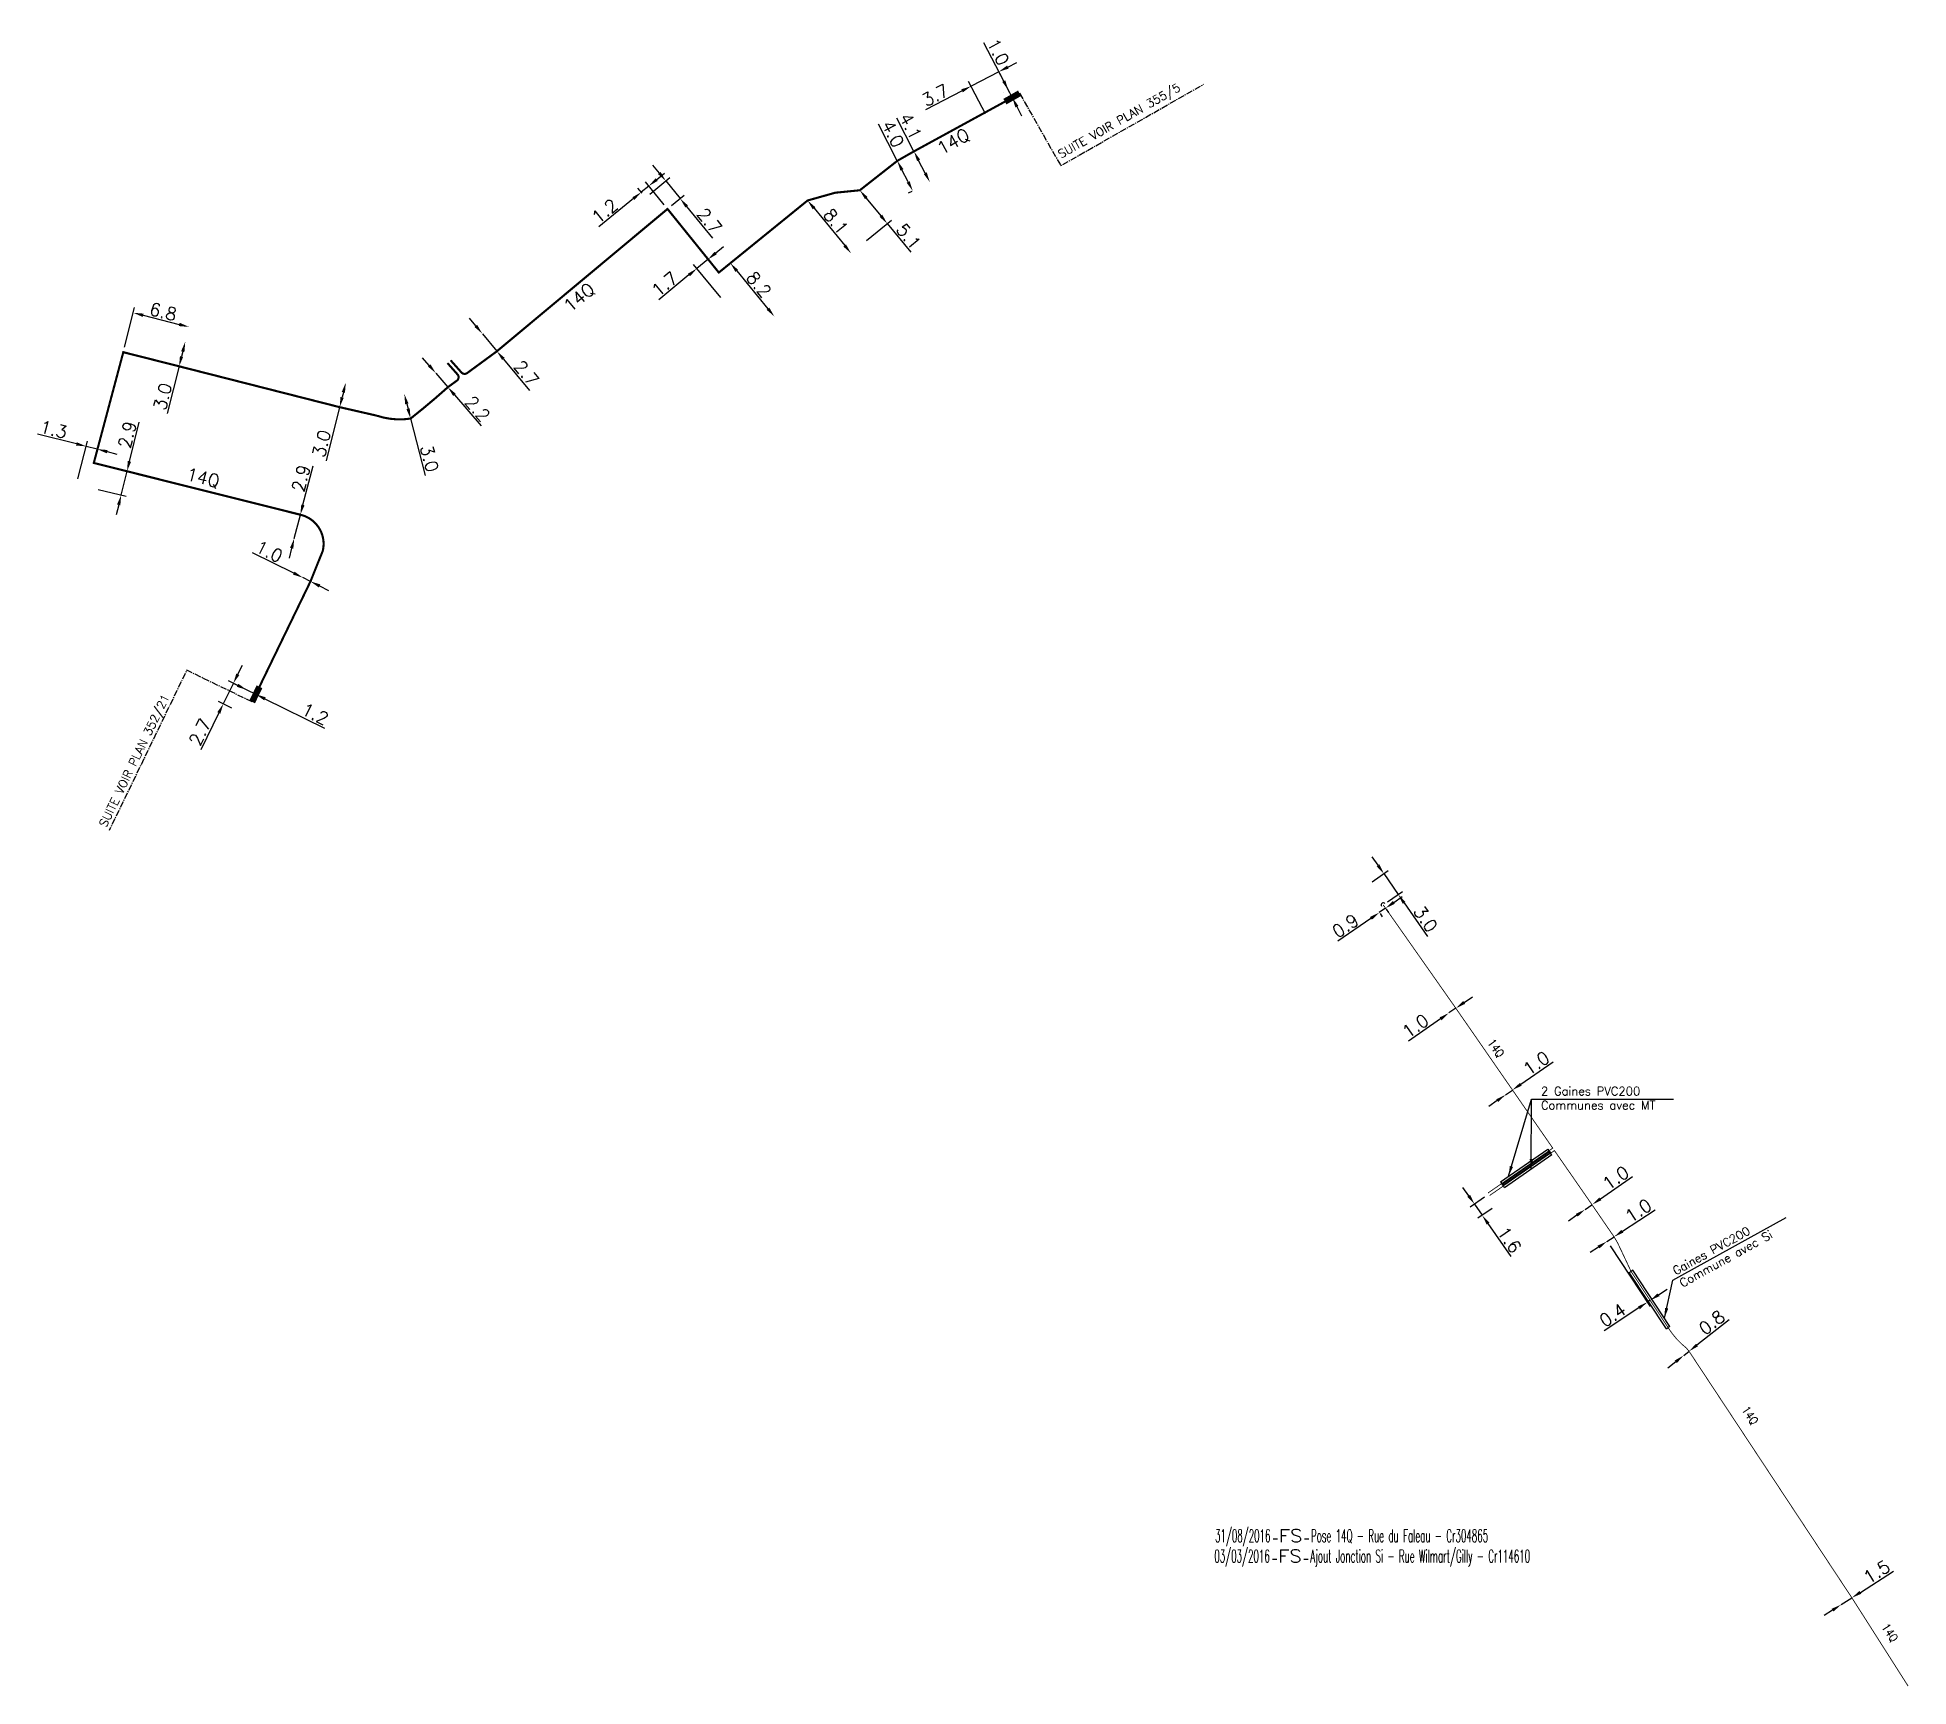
# Model space of a CAD drawing. Header units: millimetres. Extents: x 160285 to 161000, y 122000 to 122644.
# Drawn here: x 160285 to 160506.3, y 121999.9 to 122195 of the extents above; entities that cross this region are included whole.
import ezdxf
from ezdxf.enums import TextEntityAlignment as Align

# ---------------------------------------------------------------- set-up
doc = ezdxf.new("R2010")
doc.units = ezdxf.units.MM
doc.header["$MEASUREMENT"] = 0
doc.header["$PDMODE"] = 34
doc.linetypes.add('CENTER2', pattern=[1.125, 0.75, -0.125, 0.125, -0.125])
doc.linetypes.add('S_ST', pattern=[14, 8, -1.5, 0, -1.5, 0, -1.5, 0, -1.5])
doc.layers.get('0').update_dxf_attribs({"linetype": 'CONTINUOUS'})
doc.layers.get('Defpoints').update_dxf_attribs({"linetype": 'CONTINUOUS'})
for name, color, linetype in [('S_100', 5, 'CONTINUOUS'), ('S_300', 7, 'CONTINUOUS'), ('S_400', 7, 'CONTINUOUS'), ('S_910', 7, 'CONTINUOUS'), ('S_930', 7, 'CONTINUOUS')]:
    doc.layers.add(name, color=color, linetype=linetype)
doc.styles.get("Standard").update_dxf_attribs({"font": 'ROMANS.SHX'})
doc.dimstyles.get("Standard").update_dxf_attribs({"dimscale": 0, "dimtxt": 1.5, "dimasz": 1.2, "dimexe": 0.625, "dimexo": 0.625, "dimgap": 0.25, "dimtad": 1, "dimdec": 1, "dimzin": 0, "dimdsep": 46, "dimtxsty": 'Standard', "dimcen": -0.5, "dimdle": 1, "dimadec": 0, "dimazin": 0, "dimtfac": 0.8, "dimtdec": 1, "dimtmove": 0, "dimatfit": 3, "dimfxl": 0, "dimtolj": 1, "dimtzin": 0, "dimarcsym": 0})

msp = doc.modelspace()

# ---------------------------------------------------------------- texts
at = {"layer": 'S_100', "linetype": 'Continuous'}
for rotation, p in [(29.665, (160393.39, 122182.63)), (39.8225, (160349.14, 122164.19)), (345.9508, (160304.6, 122142.85))]:
    msp.add_text('14Q', height=1.5, rotation=rotation, dxfattribs=at).set_placement(p, align=Align.MIDDLE)
at = {"layer": 'S_100', "linetype": 'Continuous', "width": 0.85}
for rotation, p in [(304.7314, (160456.49, 122076.1)), (303.4504, (160486.56, 122032.68)), (303.4504, (160503.1, 122006.99))]:
    msp.add_text('14Q', height=1, rotation=rotation, dxfattribs=at).set_placement(p)
at = {"layer": 'S_400', "linetype": 'Continuous', "insert": (160462.86, 122070.87), "char_height": 1, "width": 17.0712, "attachment_point": 1}
msp.add_mtext('\\A1;2 Gaines PVC200\\PCommunes avec MT', dxfattribs=at)
at = {"layer": 'S_400', "linetype": 'Continuous', "insert": (160478.31, 122049.46), "char_height": 1, "width": 17.0712, "attachment_point": 1, "rotation": 29.0047}
msp.add_mtext('\\A1;Gaines PVC200\\PCommune avec Si', dxfattribs=at)
at = {"layer": 'S_930', "linetype": 'Continuous'}
for s, rotation, p in [('SUITE VOIR PLAN 355/5', 29.665, (160406.1, 122180.65)), ('SUITE VOIR PLAN 352/21', 64.1785, (160293.17, 122101.5))]:
    msp.add_text(s, height=1, rotation=rotation, dxfattribs=at).set_placement(p)

# ---------------------------------------------------------------- blocks, each defined once
blk = doc.blocks.new('*D35')
at = {"layer": 'Defpoints', "color": 0, "linetype": 'Continuous', "transparency": 16777216}
for p in [(160316.42, 122131.1), (160316.42, 122131.1), (160317.32, 122130.65)]:
    blk.add_point(p, dxfattribs=at)
at = {"layer": 'S_100', "color": 0, "linetype": 'Continuous', "lineweight": -2, "transparency": 16777216}
for p, q in [((160315.34, 122131.63), (160310.46, 122134.05)), ((160317.32, 122130.65), (160316.42, 122131.1)), ((160318.39, 122130.12), (160319.46, 122129.58))]:
    blk.add_line(p, q, dxfattribs=at)
at = {"layer": 'S_100', "color": 0, "linetype": 'Continuous', "transparency": 16777216}
for points in [[(160315.43, 122131.81), (160315.26, 122131.45), (160316.42, 122131.1)], [(160318.48, 122130.3), (160318.3, 122129.94), (160317.32, 122130.65)]]:
    blk.add_solid(points, dxfattribs=at)
at = {"layer": 'S_100', "color": 0, "linetype": 'Continuous', "transparency": 16777216, "insert": (160312.44, 122134.19), "char_height": 1.5, "attachment_point": 5, "rotation": 333.598}
blk.add_mtext('\\A1;1.0', dxfattribs=at)
blk = doc.blocks.new('*D36')
at = {"layer": 'Defpoints', "color": 0, "linetype": 'Continuous', "transparency": 16777216}
for p in [(160316.12, 122138.54), (160315.4, 122135.74), (160315.4, 122135.74)]:
    blk.add_point(p, dxfattribs=at)
at = {"layer": 'S_100', "color": 0, "linetype": 'Continuous', "lineweight": -2, "transparency": 16777216}
for p, q in [((160316.42, 122139.7), (160317.62, 122144.32)), ((160315.4, 122135.74), (160316.12, 122138.54)), ((160315.09, 122134.57), (160314.79, 122133.41))]:
    blk.add_line(p, q, dxfattribs=at)
at = {"layer": 'S_100', "color": 0, "linetype": 'Continuous', "transparency": 16777216}
for points in [[(160316.23, 122139.75), (160316.62, 122139.65), (160316.12, 122138.54)], [(160314.9, 122134.62), (160315.29, 122134.52), (160315.4, 122135.74)]]:
    blk.add_solid(points, dxfattribs=at)
at = {"layer": 'S_100', "color": 0, "linetype": 'Continuous', "transparency": 16777216, "insert": (160316.2, 122142.85), "char_height": 1.5, "attachment_point": 5, "rotation": 75.4763}
blk.add_mtext('\\A1;2.9', dxfattribs=at)
blk = doc.blocks.new('*D37')
at = {"layer": 'Defpoints', "color": 0, "linetype": 'Continuous', "transparency": 16777216}
for p in [(160302.96, 122160.75), (160302.96, 122160.75), (160295.18, 122157.76)]:
    blk.add_point(p, dxfattribs=at)
at = {"layer": 'S_100', "color": 0, "linetype": 'Continuous', "lineweight": -2, "transparency": 16777216}
for p, q in [((160295.34, 122158.36), (160296.52, 122163.03)), ((160297.53, 122162.12), (160301.79, 122161.05))]:
    blk.add_line(p, q, dxfattribs=at)
at = {"layer": 'S_100', "color": 0, "linetype": 'Continuous', "transparency": 16777216}
for points in [[(160297.58, 122162.32), (160297.48, 122161.93), (160296.36, 122162.42)], [(160301.84, 122161.24), (160301.74, 122160.85), (160302.96, 122160.75)]]:
    blk.add_solid(points, dxfattribs=at)
at = {"layer": 'S_100', "color": 0, "linetype": 'Continuous', "transparency": 16777216, "insert": (160299.9, 122162.55), "char_height": 1.5, "attachment_point": 5, "rotation": 345.7975}
blk.add_mtext('\\A1;6.8', dxfattribs=at)
blk = doc.blocks.new('*D38')
at = {"layer": 'Defpoints', "color": 0, "linetype": 'Continuous', "transparency": 16777216}
for p in [(160302.51, 122159), (160302.51, 122159), (160301.78, 122156.09)]:
    blk.add_point(p, dxfattribs=at)
at = {"layer": 'S_100', "color": 0, "linetype": 'Continuous', "lineweight": -2, "transparency": 16777216}
for p, q in [((160302.22, 122157.83), (160302.07, 122157.25)), ((160301.78, 122156.09), (160300.36, 122150.51))]:
    blk.add_line(p, q, dxfattribs=at)
at = {"layer": 'S_100', "color": 0, "linetype": 'Continuous', "transparency": 16777216}
for points in [[(160302.02, 122157.88), (160302.41, 122157.78), (160302.51, 122159)], [(160301.88, 122157.3), (160302.26, 122157.2), (160301.78, 122156.09)]]:
    blk.add_solid(points, dxfattribs=at)
at = {"layer": 'S_100', "color": 0, "linetype": 'Continuous', "transparency": 16777216, "insert": (160299.84, 122152.52), "char_height": 1.5, "attachment_point": 5, "rotation": 75.7975}
blk.add_mtext('\\A1;3.0', dxfattribs=at)
blk = doc.blocks.new('*D39')
at = {"layer": 'Defpoints', "color": 0, "linetype": 'Continuous', "transparency": 16777216}
for p in [(160321.5, 122154.17), (160321.5, 122154.17), (160320.77, 122151.26)]:
    blk.add_point(p, dxfattribs=at)
at = {"layer": 'S_100', "color": 0, "linetype": 'Continuous', "lineweight": -2, "transparency": 16777216}
for p, q in [((160321.21, 122153.01), (160321.06, 122152.43)), ((160320.77, 122151.26), (160319.17, 122144.93))]:
    blk.add_line(p, q, dxfattribs=at)
at = {"layer": 'S_100', "color": 0, "linetype": 'Continuous', "transparency": 16777216}
for points in [[(160320.87, 122152.48), (160321.26, 122152.38), (160320.77, 122151.26)], [(160321.02, 122153.06), (160321.4, 122152.96), (160321.5, 122154.17)]]:
    blk.add_solid(points, dxfattribs=at)
at = {"layer": 'S_100', "color": 0, "linetype": 'Continuous', "transparency": 16777216, "insert": (160318.64, 122146.94), "char_height": 1.5, "attachment_point": 5, "rotation": 75.8092}
blk.add_mtext('\\A1;3.0', dxfattribs=at)
blk = doc.blocks.new('*D40')
at = {"layer": 'Defpoints', "color": 0, "linetype": 'Continuous', "transparency": 16777216}
for p in [(160328.42, 122152.82), (160328.42, 122152.82), (160329.16, 122149.91)]:
    blk.add_point(p, dxfattribs=at)
at = {"layer": 'S_100', "color": 0, "linetype": 'Continuous', "lineweight": -2, "transparency": 16777216}
for p, q in [((160328.72, 122151.65), (160328.87, 122151.07)), ((160329.16, 122149.91), (160330.87, 122143.17))]:
    blk.add_line(p, q, dxfattribs=at)
at = {"layer": 'S_100', "color": 0, "linetype": 'Continuous', "transparency": 16777216}
for points in [[(160328.91, 122151.7), (160328.52, 122151.6), (160328.42, 122152.82)], [(160329.06, 122151.12), (160328.67, 122151.02), (160329.16, 122149.91)]]:
    blk.add_solid(points, dxfattribs=at)
at = {"layer": 'S_100', "color": 0, "linetype": 'Continuous', "transparency": 16777216, "insert": (160331.39, 122145.19), "char_height": 1.5, "attachment_point": 5, "rotation": 284.2667}
blk.add_mtext('\\A1;3.0', dxfattribs=at)
blk = doc.blocks.new('*D41')
at = {"layer": 'Defpoints', "color": 0, "linetype": 'Continuous', "transparency": 16777216}
for p in [(160337.65, 122159.95), (160337.65, 122159.95), (160339.37, 122157.87)]:
    blk.add_point(p, dxfattribs=at)
at = {"layer": 'S_100', "color": 0, "linetype": 'Continuous', "lineweight": -2, "transparency": 16777216}
for p, q in [((160336.88, 122160.87), (160336.11, 122161.79)), ((160337.65, 122159.95), (160339.37, 122157.87)), ((160340.14, 122156.95), (160343.24, 122153.23))]:
    blk.add_line(p, q, dxfattribs=at)
at = {"layer": 'S_100', "color": 0, "linetype": 'Continuous', "transparency": 16777216}
for points in [[(160337.03, 122161), (160336.72, 122160.74), (160337.65, 122159.95)], [(160340.3, 122157.08), (160339.99, 122156.83), (160339.37, 122157.87)]]:
    blk.add_solid(points, dxfattribs=at)
at = {"layer": 'S_100', "color": 0, "linetype": 'Continuous', "transparency": 16777216, "insert": (160342.85, 122155.27), "char_height": 1.5, "attachment_point": 5, "rotation": 309.8219}
blk.add_mtext('\\A1;2.7', dxfattribs=at)
blk = doc.blocks.new('*D42')
at = {"layer": 'Defpoints', "color": 0, "linetype": 'Continuous', "transparency": 16777216}
for p in [(160356.45, 122176.69), (160356.96, 122176.06), (160359.55, 122174.7)]:
    blk.add_point(p, dxfattribs=at)
at = {"layer": 'S_100', "color": 0, "linetype": 'Continuous', "lineweight": -2, "transparency": 16777216}
for p, q in [((160358.27, 122178.17), (160359.2, 122178.93)), ((160356.56, 122176.55), (160356.05, 122177.17)), ((160357.34, 122177.41), (160356.45, 122176.69)), ((160359.16, 122175.18), (160356.94, 122177.9)), ((160355.52, 122175.93), (160351.43, 122172.59))]:
    blk.add_line(p, q, dxfattribs=at)
at = {"layer": 'S_100', "color": 0, "linetype": 'Continuous', "transparency": 16777216}
for points in [[(160355.39, 122176.08), (160355.64, 122175.77), (160356.45, 122176.69)], [(160358.14, 122178.33), (160358.39, 122178.02), (160357.34, 122177.41)]]:
    blk.add_solid(points, dxfattribs=at)
at = {"layer": 'S_100', "color": 0, "linetype": 'Continuous', "transparency": 16777216, "insert": (160352.12, 122174.45), "char_height": 1.5, "attachment_point": 5, "rotation": 39.2167}
blk.add_mtext('\\A1;1.2', dxfattribs=at)
blk = doc.blocks.new('*D43')
at = {"layer": 'Defpoints', "color": 0, "linetype": 'Continuous', "transparency": 16777216}
for p in [(160363.02, 122167.65), (160365.62, 122167.18), (160366.25, 122163.74)]:
    blk.add_point(p, dxfattribs=at)
at = {"layer": 'S_100', "color": 0, "linetype": 'Continuous', "lineweight": -2, "transparency": 16777216}
for p, q in [((160365.26, 122169.5), (160366.18, 122170.26)), ((160365.85, 122164.22), (160362.62, 122168.14)), ((160364.33, 122168.73), (160363.02, 122167.65)), ((160365.22, 122167.66), (160363.93, 122169.22)), ((160362.09, 122166.89), (160358.52, 122163.95))]:
    blk.add_line(p, q, dxfattribs=at)
at = {"layer": 'S_100', "color": 0, "linetype": 'Continuous', "transparency": 16777216}
for points in [[(160361.97, 122167.05), (160362.22, 122166.74), (160363.02, 122167.65)], [(160365.13, 122169.65), (160365.39, 122169.34), (160364.33, 122168.73)]]:
    blk.add_solid(points, dxfattribs=at)
at = {"layer": 'S_100', "color": 0, "linetype": 'Continuous', "transparency": 16777216, "insert": (160359.21, 122165.81), "char_height": 1.5, "attachment_point": 5, "rotation": 39.4893}
blk.add_mtext('\\A1;1.7', dxfattribs=at)
blk = doc.blocks.new('*D44')
at = {"layer": 'Defpoints', "color": 0, "linetype": 'Continuous', "transparency": 16777216}
for p in [(160365.62, 122167.18), (160372.2, 122161.97), (160372.2, 122161.97)]:
    blk.add_point(p, dxfattribs=at)
at = {"layer": 'S_100', "color": 0, "linetype": 'Continuous', "lineweight": -2, "transparency": 16777216}
for p, q in [((160366.1, 122167.57), (160367.46, 122168.7)), ((160367.74, 122167.38), (160371.43, 122162.9))]:
    blk.add_line(p, q, dxfattribs=at)
at = {"layer": 'S_100', "color": 0, "linetype": 'Continuous', "transparency": 16777216}
for points in [[(160367.9, 122167.5), (160367.59, 122167.25), (160366.98, 122168.3)], [(160371.59, 122163.03), (160371.28, 122162.77), (160372.2, 122161.97)]]:
    blk.add_solid(points, dxfattribs=at)
at = {"layer": 'S_100', "color": 0, "linetype": 'Continuous', "transparency": 16777216, "insert": (160370.36, 122165.77), "char_height": 1.5, "attachment_point": 5, "rotation": 309.4893}
blk.add_mtext('\\A1;8.2', dxfattribs=at)
blk = doc.blocks.new('*D45')
at = {"layer": 'Defpoints', "color": 0, "linetype": 'Continuous', "transparency": 16777216}
for p in [(160290.8, 122146.62), (160291.69, 122144.66), (160289.67, 122142.17)]:
    blk.add_point(p, dxfattribs=at)
at = {"layer": 'S_100', "color": 0, "linetype": 'Continuous', "lineweight": -2, "transparency": 16777216}
for p, q in [((160289.63, 122146.91), (160285.02, 122148.08)), ((160289.82, 122142.77), (160290.95, 122147.23)), ((160292.1, 122146.29), (160290.8, 122146.62)), ((160291.85, 122145.27), (160292.26, 122146.9)), ((160293.27, 122146), (160294.43, 122145.7))]:
    blk.add_line(p, q, dxfattribs=at)
at = {"layer": 'S_100', "color": 0, "linetype": 'Continuous', "transparency": 16777216}
for points in [[(160289.68, 122147.11), (160289.59, 122146.72), (160290.8, 122146.62)], [(160293.32, 122146.19), (160293.22, 122145.8), (160292.1, 122146.29)]]:
    blk.add_solid(points, dxfattribs=at)
at = {"layer": 'S_100', "color": 0, "linetype": 'Continuous', "transparency": 16777216, "insert": (160286.93, 122148.63), "char_height": 1.5, "attachment_point": 5, "rotation": 345.7975}
blk.add_mtext('\\A1;1.3', dxfattribs=at)
blk = doc.blocks.new('*D46')
at = {"layer": 'Defpoints', "color": 0, "linetype": 'Continuous', "transparency": 16777216}
for p in [(160376.12, 122175.7), (160381.27, 122169.45), (160381.27, 122169.45)]:
    blk.add_point(p, dxfattribs=at)
at = {"layer": 'S_100', "color": 0, "linetype": 'Continuous', "lineweight": -2, "transparency": 16777216}
blk.add_line((160376.88, 122174.78), (160380.51, 122170.38), dxfattribs=at)
at = {"layer": 'S_100', "color": 0, "linetype": 'Continuous', "transparency": 16777216}
for points in [[(160377.04, 122174.91), (160376.73, 122174.65), (160376.12, 122175.7)], [(160380.66, 122170.51), (160380.35, 122170.25), (160381.27, 122169.45)]]:
    blk.add_solid(points, dxfattribs=at)
at = {"layer": 'S_100', "color": 0, "linetype": 'Continuous', "transparency": 16777216, "insert": (160379.47, 122173.21), "char_height": 1.5, "attachment_point": 5, "rotation": 309.4893}
blk.add_mtext('\\A1;8.1', dxfattribs=at)
blk = doc.blocks.new('*D47')
at = {"layer": 'Defpoints', "color": 0, "linetype": 'Continuous', "transparency": 16777216}
for p in [(160382.3, 122176.91), (160385.54, 122172.97), (160382.61, 122170.55)]:
    blk.add_point(p, dxfattribs=at)
at = {"layer": 'S_100', "color": 0, "linetype": 'Continuous', "lineweight": -2, "transparency": 16777216}
for p, q in [((160383.06, 122175.98), (160384.78, 122173.9)), ((160383.09, 122170.95), (160386.03, 122173.37)), ((160385.54, 122172.97), (160388.35, 122169.57))]:
    blk.add_line(p, q, dxfattribs=at)
at = {"layer": 'S_100', "color": 0, "linetype": 'Continuous', "transparency": 16777216}
for points in [[(160383.22, 122176.11), (160382.91, 122175.86), (160382.3, 122176.91)], [(160384.94, 122174.03), (160384.63, 122173.77), (160385.54, 122172.97)]]:
    blk.add_solid(points, dxfattribs=at)
at = {"layer": 'S_100', "color": 0, "linetype": 'Continuous', "transparency": 16777216, "insert": (160388.1, 122171.44), "char_height": 1.5, "attachment_point": 5, "rotation": 309.4893}
blk.add_mtext('\\A1;5.1', dxfattribs=at)
blk = doc.blocks.new('*D48')
at = {"layer": 'Defpoints', "color": 0, "linetype": 'Continuous', "transparency": 16777216}
for p in [(160386.73, 122180.39), (160388.56, 122176.83), (160389.02, 122177.07)]:
    blk.add_point(p, dxfattribs=at)
at = {"layer": 'S_100', "color": 0, "linetype": 'Continuous', "lineweight": -2, "transparency": 16777216}
for p, q in [((160386.73, 122180.39), (160384.49, 122184.74)), ((160388.01, 122177.9), (160387.28, 122179.32)), ((160388.46, 122176.78), (160388, 122176.55))]:
    blk.add_line(p, q, dxfattribs=at)
at = {"layer": 'S_100', "color": 0, "linetype": 'Continuous', "transparency": 16777216}
for points in [[(160387.46, 122179.41), (160387.1, 122179.23), (160386.73, 122180.39)], [(160388.19, 122177.99), (160387.83, 122177.81), (160388.56, 122176.83)]]:
    blk.add_solid(points, dxfattribs=at)
at = {"layer": 'S_100', "color": 0, "linetype": 'Continuous', "transparency": 16777216, "insert": (160386.22, 122183.58), "char_height": 1.5, "attachment_point": 5, "rotation": 297.2}
blk.add_mtext('\\A1;4.0', dxfattribs=at)
blk = doc.blocks.new('*D49')
at = {"layer": 'Defpoints', "color": 0, "linetype": 'Continuous', "transparency": 16777216}
for p in [(160388.7, 122181.51), (160390.58, 122177.87), (160390.58, 122177.87)]:
    blk.add_point(p, dxfattribs=at)
at = {"layer": 'S_100', "color": 0, "linetype": 'Continuous', "lineweight": -2, "transparency": 16777216}
for p, q in [((160388.7, 122181.51), (160386.68, 122185.44)), ((160390.03, 122178.93), (160389.25, 122180.45))]:
    blk.add_line(p, q, dxfattribs=at)
at = {"layer": 'S_100', "color": 0, "linetype": 'Continuous', "transparency": 16777216}
for points in [[(160389.43, 122180.54), (160389.07, 122180.36), (160388.7, 122181.51)], [(160390.21, 122179.03), (160389.85, 122178.84), (160390.58, 122177.87)]]:
    blk.add_solid(points, dxfattribs=at)
at = {"layer": 'S_100', "color": 0, "linetype": 'Continuous', "transparency": 16777216, "insert": (160388.31, 122184.47), "char_height": 1.5, "attachment_point": 5, "rotation": 297.2}
blk.add_mtext('\\A1;4.1', dxfattribs=at)
blk = doc.blocks.new('*D50')
at = {"layer": 'Defpoints', "color": 0, "linetype": 'Continuous', "transparency": 16777216}
for p in [(160359.35, 122178.01), (160356.96, 122176.06), (160359.55, 122174.7)]:
    blk.add_point(p, dxfattribs=at)
at = {"layer": 'S_100', "color": 0, "linetype": 'Continuous', "lineweight": -2, "transparency": 16777216}
for p, q in [((160358.59, 122178.94), (160357.83, 122179.87)), ((160357.44, 122176.46), (160359.83, 122178.41)), ((160359.35, 122178.01), (160361.05, 122175.92)), ((160360.04, 122175.09), (160361.54, 122176.32)), ((160361.81, 122174.99), (160364.87, 122171.24))]:
    blk.add_line(p, q, dxfattribs=at)
at = {"layer": 'S_100', "color": 0, "linetype": 'Continuous', "transparency": 16777216}
for points in [[(160358.74, 122179.07), (160358.43, 122178.82), (160359.35, 122178.01)], [(160361.97, 122175.12), (160361.66, 122174.87), (160361.05, 122175.92)]]:
    blk.add_solid(points, dxfattribs=at)
at = {"layer": 'S_100', "color": 0, "linetype": 'Continuous', "transparency": 16777216, "insert": (160364.5, 122173.29), "char_height": 1.5, "attachment_point": 5, "rotation": 309.2167}
blk.add_mtext('\\A1;2.7', dxfattribs=at)
blk = doc.blocks.new('*D51')
at = {"layer": 'Defpoints', "color": 0, "linetype": 'Continuous', "transparency": 16777216}
for p in [(160332.14, 122155.29), (160332.14, 122155.29), (160333.57, 122153.62)]:
    blk.add_point(p, dxfattribs=at)
at = {"layer": 'S_100', "color": 0, "linetype": 'Continuous', "lineweight": -2, "transparency": 16777216}
for p, q in [((160331.36, 122156.2), (160330.57, 122157.11)), ((160332.14, 122155.29), (160333.57, 122153.62)), ((160334.36, 122152.71), (160337.51, 122149.04))]:
    blk.add_line(p, q, dxfattribs=at)
at = {"layer": 'S_100', "color": 0, "linetype": 'Continuous', "transparency": 16777216}
for points in [[(160331.51, 122156.33), (160331.2, 122156.07), (160332.14, 122155.29)], [(160334.51, 122152.84), (160334.2, 122152.58), (160333.57, 122153.62)]]:
    blk.add_solid(points, dxfattribs=at)
at = {"layer": 'S_100', "color": 0, "linetype": 'Continuous', "transparency": 16777216, "insert": (160337.08, 122151.07), "char_height": 1.5, "attachment_point": 5, "rotation": 310.6897}
blk.add_mtext('\\A1;2.2', dxfattribs=at)
blk = doc.blocks.new('*D52')
at = {"layer": 'Defpoints', "color": 0, "linetype": 'Continuous', "transparency": 16777216}
for p in [(160293.17, 122144.29), (160291.61, 122141.69), (160294.93, 122140.87)]:
    blk.add_point(p, dxfattribs=at)
at = {"layer": 'S_100', "color": 0, "linetype": 'Continuous', "lineweight": -2, "transparency": 16777216}
for p, q in [((160295.91, 122144.85), (160297.05, 122149.48)), ((160293.78, 122144.14), (160296.23, 122143.54)), ((160294.93, 122140.87), (160295.62, 122143.69)), ((160292.22, 122141.54), (160295.53, 122140.72)), ((160294.64, 122139.71), (160294.35, 122138.54))]:
    blk.add_line(p, q, dxfattribs=at)
at = {"layer": 'S_100', "color": 0, "linetype": 'Continuous', "transparency": 16777216}
for points in [[(160295.71, 122144.9), (160296.1, 122144.8), (160295.62, 122143.69)], [(160294.44, 122139.75), (160294.83, 122139.66), (160294.93, 122140.87)]]:
    blk.add_solid(points, dxfattribs=at)
at = {"layer": 'S_100', "color": 0, "linetype": 'Continuous', "transparency": 16777216, "insert": (160295.65, 122147.99), "char_height": 1.5, "attachment_point": 5, "rotation": 76.1251}
blk.add_mtext('\\A1;2.9', dxfattribs=at)
blk = doc.blocks.new('*D53')
at = {"layer": 'Defpoints', "color": 0, "linetype": 'Continuous', "transparency": 16777216}
for p in [(160395.46, 122189.22), (160400.33, 122187.87), (160397.45, 122185.38)]:
    blk.add_point(p, dxfattribs=at)
at = {"layer": 'S_300', "color": 0, "linetype": 'Continuous', "lineweight": -2, "transparency": 16777216}
for p, q in [((160399.81, 122191.48), (160400.88, 122192.03)), ((160397.16, 122185.93), (160395.17, 122189.78)), ((160398.74, 122190.93), (160395.46, 122189.22)), ((160400.04, 122188.42), (160398.46, 122191.48)), ((160394.39, 122188.67), (160390.06, 122186.43))]:
    blk.add_line(p, q, dxfattribs=at)
at = {"layer": 'S_300', "color": 0, "linetype": 'Continuous', "transparency": 16777216}
for points in [[(160399.72, 122191.66), (160399.9, 122191.3), (160398.74, 122190.93)], [(160394.3, 122188.85), (160394.49, 122188.49), (160395.46, 122189.22)]]:
    blk.add_solid(points, dxfattribs=at)
at = {"layer": 'S_300', "color": 0, "linetype": 'Continuous', "transparency": 16777216, "insert": (160391.22, 122188.15), "char_height": 1.5, "attachment_point": 5, "rotation": 27.3885}
blk.add_mtext('\\A1;3.7', dxfattribs=at)
blk = doc.blocks.new('*D54')
at = {"layer": 'Defpoints', "color": 0, "linetype": 'Continuous', "transparency": 16777216}
for p in [(160399.87, 122188.75), (160400.33, 122187.87), (160400.33, 122187.87)]:
    blk.add_point(p, dxfattribs=at)
at = {"layer": 'S_300', "color": 0, "linetype": 'Continuous', "lineweight": -2, "transparency": 16777216}
for p, q in [((160399.32, 122189.82), (160396.98, 122194.33)), ((160399.32, 122188.47), (160399.32, 122188.47)), ((160399.78, 122187.58), (160399.78, 122187.58)), ((160400.33, 122187.87), (160399.87, 122188.75)), ((160400.88, 122186.8), (160401.43, 122185.73))]:
    blk.add_line(p, q, dxfattribs=at)
at = {"layer": 'S_300', "color": 0, "linetype": 'Continuous', "transparency": 16777216}
for points in [[(160399.5, 122189.91), (160399.14, 122189.73), (160399.87, 122188.75)], [(160401.06, 122186.89), (160400.7, 122186.71), (160400.33, 122187.87)]]:
    blk.add_solid(points, dxfattribs=at)
at = {"layer": 'S_300', "color": 0, "linetype": 'Continuous', "transparency": 16777216, "insert": (160398.66, 122193.27), "char_height": 1.5, "attachment_point": 5, "rotation": 297.3885}
blk.add_mtext('\\A1;1.0', dxfattribs=at)
blk = doc.blocks.new('S_300_01')
at = {"color": 0, "linetype": 'Continuous'}
blk.add_solid([(-1, 0.75), (-1, 0), (1, 0.75), (1, 0)], dxfattribs=at)
at = {"color": 0, "linetype": 'Continuous', "width": 0.75, "flags": 3}
for tag, p in [('DEF_LEG', (-0.05, -4.63)), ('DEF_COUP', (-0.05, -7.13)), ('DEF_TYPE', (-0.05, -9.63))]:
    blk.add_attdef(tag, text='', height=1.2, dxfattribs=at).set_placement(p, align=Align.MIDDLE)
blk = doc.blocks.new('*D55')
at = {"layer": 'Defpoints', "color": 0, "linetype": 'Continuous', "transparency": 16777216}
for p in [(160310.85, 122117.3), (160307.01, 122116.18), (160308.59, 122115.4)]:
    blk.add_point(p, dxfattribs=at)
at = {"layer": 'S_300', "color": 0, "linetype": 'Continuous', "lineweight": -2, "transparency": 16777216}
for p, q in [((160308.73, 122119.68), (160309.26, 122120.75)), ((160308.2, 122118.6), (160307.01, 122116.18)), ((160310.29, 122117.57), (160307.64, 122118.88)), ((160306.48, 122115.1), (160304.35, 122110.75)), ((160308.02, 122115.68), (160306.45, 122116.45))]:
    blk.add_line(p, q, dxfattribs=at)
at = {"layer": 'S_300', "color": 0, "linetype": 'Continuous', "transparency": 16777216}
for points in [[(160308.55, 122119.77), (160308.91, 122119.59), (160308.2, 122118.6)], [(160306.3, 122115.19), (160306.66, 122115.01), (160307.01, 122116.18)]]:
    blk.add_solid(points, dxfattribs=at)
at = {"layer": 'S_300', "color": 0, "linetype": 'Continuous', "transparency": 16777216, "insert": (160304.25, 122112.83), "char_height": 1.5, "attachment_point": 5, "rotation": 63.8232}
blk.add_mtext('\\A1;2.7', dxfattribs=at)
blk = doc.blocks.new('*D56')
at = {"layer": 'Defpoints', "color": 0, "linetype": 'Continuous', "transparency": 16777216}
for p in [(160309.78, 122117.83), (160309.78, 122117.83), (160310.85, 122117.3)]:
    blk.add_point(p, dxfattribs=at)
at = {"layer": 'S_300', "color": 0, "linetype": 'Continuous', "lineweight": -2, "transparency": 16777216}
for p, q in [((160308.7, 122118.36), (160307.62, 122118.89)), ((160309.78, 122117.83), (160310.85, 122117.3)), ((160311.93, 122116.77), (160318.96, 122113.31))]:
    blk.add_line(p, q, dxfattribs=at)
at = {"layer": 'S_300', "color": 0, "linetype": 'Continuous', "transparency": 16777216}
for points in [[(160308.79, 122118.54), (160308.61, 122118.18), (160309.78, 122117.83)], [(160312.02, 122116.95), (160311.84, 122116.59), (160310.85, 122117.3)]]:
    blk.add_solid(points, dxfattribs=at)
at = {"layer": 'S_300', "color": 0, "linetype": 'Continuous', "transparency": 16777216, "insert": (160317.86, 122114.97), "char_height": 1.5, "attachment_point": 5, "rotation": 333.8232}
blk.add_mtext('\\A1;1.2', dxfattribs=at)
blk = doc.blocks.new('GIS_MODF')
at = {"color": 0, "linetype": 'Continuous', "flags": 128}
for points in [[(-2.18, -0.41), (-1.68, -0.41)], [(1.52, -0.41), (2.02, -0.41)]]:
    blk.add_lwpolyline(points, dxfattribs=at)
at = {"color": 0, "linetype": 'Continuous'}
blk.add_attdef('DATE', text='', height=0.75, dxfattribs=at).set_placement((-2.5, -0.8), align=Align.RIGHT)
at = {"color": 0, "linetype": 'Continuous', "width": 3.542583}
blk.add_attdef('USER', text='', height=0.75, dxfattribs=at).set_placement((-1.51, -0.8), (1.28, -0.8), align=Align.FIT)
at = {"color": 0, "linetype": 'Continuous'}
blk.add_attdef('DESC', (2.29, -0.8), '', height=0.75, dxfattribs=at)
blk = doc.blocks.new('*D58')
at = {"layer": 'Defpoints', "color": 0, "linetype": 'Continuous', "transparency": 16777216}
for p in [(160451.98, 122079.61), (160451.98, 122079.61), (160452.8, 122080.17)]:
    blk.add_point(p, dxfattribs=at)
at = {"layer": 'S_100', "color": 0, "linetype": 'Continuous', "lineweight": -2, "transparency": 16777216}
for p, q in [((160453.78, 122080.86), (160454.77, 122081.54)), ((160452.8, 122080.17), (160451.98, 122079.61)), ((160450.99, 122078.92), (160447.19, 122076.28))]:
    blk.add_line(p, q, dxfattribs=at)
at = {"layer": 'S_100', "color": 0, "linetype": 'Continuous', "transparency": 16777216}
for points in [[(160450.88, 122079.09), (160451.1, 122078.76), (160451.98, 122079.61)], [(160453.67, 122081.02), (160453.9, 122080.69), (160452.8, 122080.17)]]:
    blk.add_solid(points, dxfattribs=at)
at = {"layer": 'S_100', "color": 0, "linetype": 'Continuous', "transparency": 16777216, "insert": (160448.02, 122078.08), "char_height": 1.5, "attachment_point": 5, "rotation": 34.7314}
blk.add_mtext('\\A1;1.0', dxfattribs=at)
blk = doc.blocks.new('*D59')
at = {"layer": 'Defpoints', "color": 0, "linetype": 'Continuous', "transparency": 16777216}
for p in [(160459.5, 122070.5), (160458.68, 122069.93), (160458.68, 122069.93)]:
    blk.add_point(p, dxfattribs=at)
at = {"layer": 'S_100', "color": 0, "linetype": 'Continuous', "lineweight": -2, "transparency": 16777216}
for p, q in [((160460.49, 122071.19), (160464.29, 122073.82)), ((160458.68, 122069.93), (160459.5, 122070.5)), ((160457.69, 122069.25), (160456.71, 122068.57))]:
    blk.add_line(p, q, dxfattribs=at)
at = {"layer": 'S_100', "color": 0, "linetype": 'Continuous', "transparency": 16777216}
for points in [[(160460.37, 122071.35), (160460.6, 122071.02), (160459.5, 122070.5)], [(160457.58, 122069.41), (160457.81, 122069.09), (160458.68, 122069.93)]]:
    blk.add_solid(points, dxfattribs=at)
at = {"layer": 'S_100', "color": 0, "linetype": 'Continuous', "transparency": 16777216, "insert": (160462.31, 122073.67), "char_height": 1.5, "attachment_point": 5, "rotation": 34.7314}
blk.add_mtext('\\A1;1.0', dxfattribs=at)
blk = doc.blocks.new('*D60')
at = {"layer": 'Defpoints', "color": 0, "linetype": 'Continuous', "transparency": 16777216}
for p in [(160468.9, 122056.94), (160468.08, 122056.37), (160468.08, 122056.37)]:
    blk.add_point(p, dxfattribs=at)
at = {"layer": 'S_100', "color": 0, "linetype": 'Continuous', "lineweight": -2, "transparency": 16777216}
for p, q in [((160469.89, 122057.63), (160473.69, 122060.26)), ((160468.08, 122056.37), (160468.9, 122056.94)), ((160467.09, 122055.69), (160466.11, 122055.01))]:
    blk.add_line(p, q, dxfattribs=at)
at = {"layer": 'S_100', "color": 0, "linetype": 'Continuous', "transparency": 16777216}
for points in [[(160469.77, 122057.79), (160470, 122057.46), (160468.9, 122056.94)], [(160466.98, 122055.85), (160467.21, 122055.53), (160468.08, 122056.37)]]:
    blk.add_solid(points, dxfattribs=at)
at = {"layer": 'S_100', "color": 0, "linetype": 'Continuous', "transparency": 16777216, "insert": (160471.71, 122060.11), "char_height": 1.5, "attachment_point": 5, "rotation": 34.7314}
blk.add_mtext('\\A1;1.0', dxfattribs=at)
blk = doc.blocks.new('*D61')
at = {"layer": 'Defpoints', "color": 0, "linetype": 'Continuous', "transparency": 16777216}
for p in [(160470.67, 122052.59), (160470.67, 122052.59), (160471.51, 122053.14)]:
    blk.add_point(p, dxfattribs=at)
at = {"layer": 'S_100', "color": 0, "linetype": 'Continuous', "lineweight": -2, "transparency": 16777216}
for p, q in [((160472.51, 122053.8), (160476.37, 122056.35)), ((160470.67, 122052.59), (160471.51, 122053.14)), ((160469.67, 122051.93), (160468.67, 122051.27))]:
    blk.add_line(p, q, dxfattribs=at)
at = {"layer": 'S_100', "color": 0, "linetype": 'Continuous', "transparency": 16777216}
for points in [[(160469.56, 122052.1), (160469.78, 122051.76), (160470.67, 122052.59)], [(160472.4, 122053.97), (160472.62, 122053.64), (160471.51, 122053.14)]]:
    blk.add_solid(points, dxfattribs=at)
at = {"layer": 'S_100', "color": 0, "linetype": 'Continuous', "transparency": 16777216, "insert": (160474.39, 122056.24), "char_height": 1.5, "attachment_point": 5, "rotation": 33.4305}
blk.add_mtext('\\A1;1.0', dxfattribs=at)
blk = doc.blocks.new('*D62')
at = {"layer": 'Defpoints', "color": 0, "linetype": 'Continuous', "transparency": 16777216}
for p in [(160470.69, 122052.61), (160475.45, 122045.41), (160475.78, 122045.63)]:
    blk.add_point(p, dxfattribs=at)
at = {"layer": 'S_100', "color": 0, "linetype": 'Continuous', "lineweight": -2, "transparency": 16777216}
for p, q in [((160471.04, 122052.08), (160475.79, 122044.88)), ((160476.78, 122046.29), (160477.78, 122046.95)), ((160474.45, 122044.74), (160470.34, 122042.04)), ((160475.78, 122045.63), (160475.45, 122045.41))]:
    blk.add_line(p, q, dxfattribs=at)
at = {"layer": 'S_100', "color": 0, "linetype": 'Continuous', "transparency": 16777216}
for points in [[(160476.67, 122046.45), (160476.89, 122046.12), (160475.78, 122045.63)], [(160474.34, 122044.91), (160474.56, 122044.58), (160475.45, 122045.41)]]:
    blk.add_solid(points, dxfattribs=at)
at = {"layer": 'S_100', "color": 0, "linetype": 'Continuous', "transparency": 16777216, "insert": (160471.34, 122043.89), "char_height": 1.5, "attachment_point": 5, "rotation": 33.4305}
blk.add_mtext('\\A1;0.4', dxfattribs=at)
blk = doc.blocks.new('*D63')
at = {"layer": 'Defpoints', "color": 0, "linetype": 'Continuous', "transparency": 16777216}
for p in [(160480.38, 122039.6), (160479.75, 122039.11), (160479.75, 122039.11)]:
    blk.add_point(p, dxfattribs=at)
at = {"layer": 'S_100', "color": 0, "linetype": 'Continuous', "lineweight": -2, "transparency": 16777216}
for p, q in [((160481.32, 122040.35), (160485.12, 122043.35)), ((160479.75, 122039.11), (160480.38, 122039.6)), ((160478.81, 122038.36), (160477.87, 122037.62))]:
    blk.add_line(p, q, dxfattribs=at)
at = {"layer": 'S_100', "color": 0, "linetype": 'Continuous', "transparency": 16777216}
for points in [[(160481.2, 122040.5), (160481.44, 122040.19), (160480.38, 122039.6)], [(160478.69, 122038.52), (160478.94, 122038.21), (160479.75, 122039.11)]]:
    blk.add_solid(points, dxfattribs=at)
at = {"layer": 'S_100', "color": 0, "linetype": 'Continuous', "transparency": 16777216, "insert": (160483.07, 122043.01), "char_height": 1.5, "attachment_point": 5, "rotation": 38.3565}
blk.add_mtext('\\A1;0.8', dxfattribs=at)
blk = doc.blocks.new('*D64')
at = {"layer": 'Defpoints', "color": 0, "linetype": 'Continuous', "transparency": 16777216}
for p in [(160498.38, 122009.64), (160498.38, 122009.64), (160499.64, 122010.45)]:
    blk.add_point(p, dxfattribs=at)
at = {"layer": 'S_100', "color": 0, "linetype": 'Continuous', "lineweight": -2, "transparency": 16777216}
for p, q in [((160500.65, 122011.09), (160504.55, 122013.59)), ((160497.36, 122009), (160496.35, 122008.35)), ((160498.38, 122009.64), (160499.64, 122010.45))]:
    blk.add_line(p, q, dxfattribs=at)
at = {"layer": 'S_100', "color": 0, "linetype": 'Continuous', "transparency": 16777216}
for points in [[(160500.54, 122011.26), (160500.76, 122010.93), (160499.64, 122010.45)], [(160497.26, 122009.16), (160497.47, 122008.83), (160498.38, 122009.64)]]:
    blk.add_solid(points, dxfattribs=at)
at = {"layer": 'S_100', "color": 0, "linetype": 'Continuous', "transparency": 16777216, "insert": (160502.57, 122013.51), "char_height": 1.5, "attachment_point": 5, "rotation": 32.56}
blk.add_mtext('\\A1;1.5', dxfattribs=at)
blk = doc.blocks.new('*D65')
at = {"layer": 'Defpoints', "color": 0, "linetype": 'Continuous', "transparency": 16777216}
for p in [(160456.7, 122058.17), (160455.92, 122055.69), (160457.61, 122056.86)]:
    blk.add_point(p, dxfattribs=at)
at = {"layer": 'S_100', "color": 0, "linetype": 'Continuous', "lineweight": -2, "transparency": 16777216}
for p, q in [((160454.32, 122057.99), (160453.64, 122058.97)), ((160456.18, 122057.82), (160454.49, 122056.64)), ((160455.01, 122057), (160455.92, 122055.69)), ((160457.1, 122056.5), (160455.4, 122055.33)), ((160456.6, 122054.7), (160459.3, 122050.81))]:
    blk.add_line(p, q, dxfattribs=at)
at = {"layer": 'S_100', "color": 0, "linetype": 'Continuous', "transparency": 16777216}
for points in [[(160454.49, 122058.1), (160454.16, 122057.87), (160455.01, 122057)], [(160456.77, 122054.81), (160456.44, 122054.59), (160455.92, 122055.69)]]:
    blk.add_solid(points, dxfattribs=at)
at = {"layer": 'S_100', "color": 0, "linetype": 'Continuous', "transparency": 16777216, "insert": (160459.14, 122052.79), "char_height": 1.5, "attachment_point": 5, "rotation": 304.7272}
blk.add_mtext('\\A1;1.6', dxfattribs=at)
blk = doc.blocks.new('*D66')
at = {"layer": 'Defpoints', "color": 0, "linetype": 'Continuous', "transparency": 16777216}
for p in [(160442.38, 122094.77), (160444.28, 122096.09), (160444.21, 122092.39)]:
    blk.add_point(p, dxfattribs=at)
at = {"layer": 'S_300', "color": 0, "linetype": 'Continuous', "lineweight": -2, "transparency": 16777216}
for p, q in [((160443.6, 122097.08), (160442.91, 122098.06)), ((160442.89, 122095.13), (160444.8, 122096.45)), ((160444.28, 122096.09), (160445.99, 122093.62)), ((160444.72, 122092.75), (160446.5, 122093.98)), ((160446.68, 122092.64), (160449.43, 122088.66))]:
    blk.add_line(p, q, dxfattribs=at)
at = {"layer": 'S_300', "color": 0, "linetype": 'Continuous', "transparency": 16777216}
for points in [[(160443.76, 122097.19), (160443.43, 122096.96), (160444.28, 122096.09)], [(160446.84, 122092.75), (160446.51, 122092.52), (160445.99, 122093.62)]]:
    blk.add_solid(points, dxfattribs=at)
at = {"layer": 'S_300', "color": 0, "linetype": 'Continuous', "transparency": 16777216, "insert": (160449.22, 122090.73), "char_height": 1.5, "attachment_point": 5, "rotation": 304.7314}
blk.add_mtext('\\A1;3.0', dxfattribs=at)
blk = doc.blocks.new('*D67')
at = {"layer": 'Defpoints', "color": 0, "linetype": 'Continuous', "transparency": 16777216}
for p in [(160444.21, 122092.39), (160443.47, 122091.88), (160443.74, 122091.49)]:
    blk.add_point(p, dxfattribs=at)
at = {"layer": 'S_300', "color": 0, "linetype": 'Continuous', "lineweight": -2, "transparency": 16777216}
for p, q in [((160445.46, 122092.68), (160446.45, 122093.37)), ((160442.75, 122090.8), (160438.83, 122088.09)), ((160444.48, 122092), (160443.74, 122091.49)), ((160443.83, 122091.36), (160444.09, 122090.97)), ((160444.56, 122091.88), (160444.83, 122091.49))]:
    blk.add_line(p, q, dxfattribs=at)
at = {"layer": 'S_300', "color": 0, "linetype": 'Continuous', "transparency": 16777216}
for points in [[(160445.35, 122092.85), (160445.58, 122092.52), (160444.48, 122092)], [(160442.64, 122090.97), (160442.87, 122090.64), (160443.74, 122091.49)]]:
    blk.add_solid(points, dxfattribs=at)
at = {"layer": 'S_300', "color": 0, "linetype": 'Continuous', "transparency": 16777216, "insert": (160439.73, 122089.92), "char_height": 1.5, "attachment_point": 5, "rotation": 34.7314}
blk.add_mtext('\\A1;0.9', dxfattribs=at)
blk = doc.blocks.new('S_300_03')
at = {"color": 0, "linetype": 'Continuous'}
blk.add_arc((0, 0), 0.5, 270, 90, dxfattribs=at)
at = {"color": 0, "linetype": 'Continuous', "width": 0.75, "flags": 3}
for tag, p in [('DEF_LEG', (0, -5)), ('DEF_COUP', (0, -7.5)), ('DEF_TYPE', (0, -10))]:
    blk.add_attdef(tag, text='', height=1.2, dxfattribs=at).set_placement(p, align=Align.MIDDLE)

# ---------------------------------------------------------------- dimensions: what is measured, and where the dimension line sits
at = {"layer": 'S_100', "linetype": 'Continuous'}
for base, p1, p2, angle, override, picture, middle in [((160390.58, 122177.87), (160388.7, 122181.51), (160390.58, 122177.87), 117.2, {"dimscale": 1}, '*D49', (160387.42, 122184.01)), ((160388.56, 122176.83), (160386.73, 122180.39), (160389.02, 122177.07), 117.2, {"dimscale": 1}, '*D48', (160385.33, 122183.12)), ((160356.4451, 122176.6871), (160359.552, 122174.6994), (160356.9555, 122176.0617), 39.2167, {"dimscale": 1}, '*D42', (160352.7546, 122173.6754)), ((160359.35, 122178.01), (160359.55, 122174.7), (160356.96, 122176.06), 309.2167, {"dimscale": 1}, '*D50', (160363.72, 122172.65)), ((160385.54, 122172.97), (160382.3, 122176.91), (160382.61, 122170.55), 129.4893, {"dimscale": 1}, '*D47', (160387.33, 122170.81)), ((160381.27, 122169.45), (160376.12, 122175.7), (160381.27, 122169.45), 129.4893, {"dimscale": 1}, '*D46', (160378.7, 122172.58)), ((160363.02, 122167.65), (160365.62, 122167.18), (160366.25, 122163.74), 39.4893, {"dimscale": 1}, '*D43', (160359.85, 122165.04)), ((160372.2, 122161.97), (160365.62, 122167.18), (160372.2, 122161.97), 129.4893, {"dimscale": 1}, '*D44', (160369.59, 122165.14)), ((160302.96, 122160.75), (160295.18, 122157.76), (160302.96, 122160.75), 165.7975, {"dimscale": 1}, '*D37', (160299.66, 122161.59)), ((160337.65, 122159.95), (160339.37, 122157.87), (160337.65, 122159.95), 309.8219, {"dimscale": 1}, '*D41', (160342.08, 122154.63)), ((160302.51, 122159), (160301.78, 122156.09), (160302.51, 122159), 255.7975, {"dimscale": 1}, '*D38', (160300.81, 122152.27)), ((160332.14, 122155.29), (160333.57, 122153.62), (160332.14, 122155.29), 310.6897, {"dimscale": 1}, '*D51', (160336.33, 122150.42)), ((160321.5, 122154.17), (160320.77, 122151.26), (160321.5, 122154.17), 255.8092, {"dimscale": 1}, '*D39', (160319.61, 122146.7)), ((160328.42, 122152.82), (160329.16, 122149.91), (160328.42, 122152.82), 284.2667, {"dimscale": 1}, '*D40', (160330.42, 122144.94)), ((160290.8, 122146.62), (160291.69, 122144.66), (160289.67, 122142.17), 345.7975, {"dimscale": 1}, '*D45', (160286.68, 122147.66)), ((160294.93, 122140.87), (160293.17, 122144.29), (160291.61, 122141.69), 76.1251, {"dimscale": 1}, '*D52', (160296.63, 122147.75)), ((160315.4, 122135.74), (160316.12, 122138.54), (160315.4, 122135.74), 75.4763, {"dimscale": 1}, '*D36', (160317.17, 122142.59)), ((160316.42, 122131.1), (160317.32, 122130.65), (160316.42, 122131.1), 333.598, {"dimscale": 1}, '*D35', (160312, 122133.29)), ((160451.98, 122079.61), (160452.8, 122080.17), (160451.98, 122079.61), 34.7314, {"dimscale": 1, "dimlfac": 1, "dimlunit": 2, "dimatfit": 0}, '*D58', (160448.59, 122077.26)), ((160458.68, 122069.93), (160459.5, 122070.5), (160458.68, 122069.93), 34.7314, {"dimscale": 1, "dimatfit": 0}, '*D59', (160462.88, 122072.85)), ((160468.08, 122056.37), (160468.9, 122056.94), (160468.08, 122056.37), 34.7314, {"dimscale": 1, "dimatfit": 0}, '*D60', (160472.28, 122059.29)), ((160455.92, 122055.69), (160456.7, 122058.17), (160457.61, 122056.86), 124.7272, {"dimscale": 1, "dimatfit": 0}, '*D65', (160458.32, 122052.22)), ((160470.67, 122052.59), (160471.51, 122053.14), (160470.67, 122052.59), 33.4305, {"dimscale": 1, "dimatfit": 0}, '*D61', (160474.94, 122055.41)), ((160475.45, 122045.41), (160475.78, 122045.63), (160470.69, 122052.61), 33.4305, {"dimscale": 1, "dimatfit": 0}, '*D62', (160471.89, 122043.06)), ((160479.75, 122039.11), (160480.38, 122039.6), (160479.75, 122039.11), 38.3565, {"dimscale": 1, "dimatfit": 0}, '*D63', (160483.69, 122042.22)), ((160498.38, 122009.64), (160499.64, 122010.45), (160498.38, 122009.64), 32.56, {"dimscale": 1, "dimatfit": 0}, '*D64', (160503.11, 122012.66))]:
    dim = msp.add_linear_dim(base=base, p1=p1, p2=p2, angle=angle, dimstyle='Standard', override=override, dxfattribs=at)
    dim.commit()
    dim.dimension.update_dxf_attribs({"geometry": picture, "text_midpoint": middle, "dimtype": 160})
at = {"layer": 'S_300', "linetype": 'Continuous'}
for base, p1, p2, angle, picture, middle in [((160400.33, 122187.87), (160399.87, 122188.75), (160400.33, 122187.87), 117.3885, '*D54', (160397.77, 122192.81)), ((160395.46, 122189.22), (160400.33, 122187.87), (160397.45, 122185.38), 27.3885, '*D53', (160391.68, 122187.26)), ((160307.01, 122116.18), (160310.85, 122117.3), (160308.59, 122115.4), 63.8232, '*D55', (160305.15, 122112.39)), ((160309.78, 122117.83), (160310.85, 122117.3), (160309.78, 122117.83), 333.8232, '*D56', (160317.42, 122114.07)), ((160444.28, 122096.09), (160444.21, 122092.39), (160442.38, 122094.77), 304.7314, '*D66', (160448.4, 122090.16)), ((160443.74, 122091.49), (160444.21, 122092.39), (160443.47, 122091.88), 34.7314, '*D67', (160440.3, 122089.1))]:
    dim = msp.add_linear_dim(base=base, p1=p1, p2=p2, angle=angle, dimstyle='Standard', override={"dimscale": 1, "dimatfit": 0}, dxfattribs=at)
    dim.commit()
    dim.dimension.update_dxf_attribs({"geometry": picture, "text_midpoint": middle, "dimtype": 160})

# ---------------------------------------------------------------- linework, layer by layer
at = {"layer": 'S_100', "linetype": 'S_ST', "flags": 128}
for points, const_width in [([(160333.9, 122156.8), (160335.18, 122155.36, 0.387446), (160335.85, 122155.29), (160339.37, 122157.87), (160359.55, 122174.7), (160365.62, 122167.18), (160376.12, 122175.7), (160379.39, 122176.62), (160382.3, 122176.91), (160386.73, 122180.39), (160388.7, 122181.51), (160399.46, 122187.39)], 0.25), ([(160310.85, 122117.3), (160317.32, 122130.65), (160318.78, 122134.28, 0.41508), (160316.12, 122138.54), (160291.69, 122144.66), (160295.18, 122157.76), (160301.78, 122156.09), (160320.77, 122151.26), (160325.18, 122150.25, 0.119657), (160329.16, 122149.91, 0.015945), (160333.57, 122153.62), (160334.64, 122154.4, 0.441498), (160334.71, 122155.13), (160333.53, 122156.47)], 0.25), ([(160506.3, 122000), (160499.64, 122010.45), (160480.38, 122039.6), (160480.08, 122039.97, -0.086677), (160477.9, 122042.41), (160477.9, 122042.41), (160473.52, 122049.05), (160473.52, 122049.05, 0.00362), (160471.91, 122052.46), (160471.91, 122052.46), (160471.51, 122053.14), (160468.9, 122056.94), (160464.46, 122063.34), (160456.8, 122058.03)], 0.1)]:
    msp.add_lwpolyline(points, format="xyb", dxfattribs=dict(at, const_width=const_width))
at = {"layer": 'S_100', "linetype": 'S_ST', "const_width": 0.1, "flags": 128}
msp.add_lwpolyline([(160456.6, 122058.32), (160464.26, 122063.63), (160459.5, 122070.5), (160452.8, 122080.17), (160444.21, 122092.39), (160444.21, 122092.39)], dxfattribs=at)
at = {"layer": 'S_400', "color": 7, "linetype": 'CONTINUOUS'}
for p, q in [((160458.08, 122059.65), (160463.67, 122063.52)), ((160463.87, 122063.23), (160458.28, 122059.36)), ((160458.36, 122059.23), (160463.95, 122063.11)), ((160464.15, 122062.82), (160458.56, 122058.95)), ((160463.67, 122063.52), (160463.81, 122063.32)), ((160463.95, 122063.11), (160463.81, 122063.32)), ((160463.87, 122063.23), (160464.01, 122063.03)), ((160464.15, 122062.82), (160464.01, 122063.03)), ((160458.08, 122059.65), (160458.22, 122059.44)), ((160458.36, 122059.23), (160458.22, 122059.44)), ((160458.28, 122059.36), (160458.42, 122059.15)), ((160458.56, 122058.95), (160458.42, 122059.15)), ((160473.31, 122048.92), (160473.52, 122049.05)), ((160477.7, 122042.27), (160473.31, 122048.92)), ((160473.73, 122049.19), (160473.52, 122049.05)), ((160478.11, 122042.55), (160473.73, 122049.19)), ((160477.7, 122042.27), (160477.9, 122042.41)), ((160478.11, 122042.55), (160477.9, 122042.41))]:
    msp.add_line(p, q, dxfattribs=at)
at = {"layer": 'S_930', "linetype": 'CENTER2', "flags": 128}
for points in [[(160401.19, 122188.38), (160406.07, 122179.82), (160422.96, 122189.44)], [(160310.42, 122116.4), (160302.68, 122120.14), (160293.5, 122101.18)]]:
    msp.add_lwpolyline(points, dxfattribs=at)

# ---------------------------------------------------------------- block references
at = {"layer": 'S_300'}
for p, rotation in [((160400.51, 122187.56), 29.66499575802996), ((160311.19, 122117.13), 64.17846587110047)]:
    msp.add_blockref('S_300_01', p, dxfattribs=dict(at, rotation=rotation))
at = {"layer": 'S_300', "xscale": 0.5, "yscale": 0.5, "zscale": 0.5, "rotation": 125.1151150406128}
msp.add_blockref('S_300_03', (160444.21, 122092.39), dxfattribs=at)
at = {"layer": 'S_910', "color": 7}
ref = msp.add_blockref('GIS_MODF', (160433.37, 122017.84), dxfattribs=at)
ref.add_attrib('DATE', '31/08/2016', dxfattribs={"layer": '0', "color": 0, "linetype": 'Continuous', "height": 1.5, "width": 0.5}).set_placement((160430.87, 122017.04), align=Align.RIGHT)
ref.add_attrib('USER', 'FS', dxfattribs={"layer": '0', "color": 0, "linetype": 'Continuous', "height": 1.5, "width": 1.113383}).set_placement((160431.86, 122017.04), (160434.64, 122017.04), align=Align.FIT)
ref.add_attrib('DESC', 'Pose 14Q - Rue du Faleau - Cr304865', (160435.66, 122017.04), dxfattribs={"layer": '0', "color": 0, "linetype": 'Continuous', "height": 1.5, "width": 0.5})
ref = msp.add_blockref('GIS_MODF', (160433.29, 122015.44), dxfattribs=at)
ref.add_attrib('DATE', '03/03/2016', dxfattribs={"layer": '0', "color": 0, "linetype": 'Continuous', "height": 1.5, "width": 0.5}).set_placement((160430.79, 122014.64), align=Align.RIGHT)
ref.add_attrib('USER', 'FS', dxfattribs={"layer": '0', "color": 0, "linetype": 'Continuous', "height": 1.5, "width": 1.113383}).set_placement((160431.78, 122014.64), (160434.57, 122014.64), align=Align.FIT)
ref.add_attrib('DESC', 'Ajout Jonction Si - Rue Wilmart/Gilly - Cr114610', (160435.58, 122014.64), dxfattribs={"layer": '0', "color": 0, "linetype": 'Continuous', "height": 1.5, "width": 0.5})

msp.set_redraw_order([(e.dxf.handle, doc.entitydb.next_handle()) for e in msp.query("TEXT MTEXT ATTDEF DIMENSION ARC_DIMENSION")])  # texts and dimensions are drawn at this point

# ---------------------------------------------------------------- leaders
at = {"layer": 'S_400', "linetype": 'Continuous'}
msp.add_leader([(160459.03, 122060.31), (160461.75, 122069.41)], dimstyle='Standard', override={"dimscale": 1, "dimtad": 0}, dxfattribs=at)
at = {"layer": 'S_400', "linetype": 'Continuous', "annotation_type": 0, "has_hookline": 1, "hookline_direction": 0, "text_width": 15.33}
msp.add_leader([(160461.72, 122061.14), (160461.75, 122069.41), (160462.95, 122069.41)], dimstyle='Standard', override={"dimscale": 1}, dxfattribs=at)
at = {"layer": 'S_400', "linetype": 'Continuous', "annotation_type": 0, "has_hookline": 1, "hookline_direction": 0, "text_width": 13.86, "horizontal_direction": (0.87458, 0.484882, 0)}
msp.add_leader([(160477.47, 122043.53), (160478.47, 122048.01), (160479.52, 122048.59)], dimstyle='Standard', override={"dimscale": 1}, dxfattribs=at)

doc.saveas('drawing.dxf')
